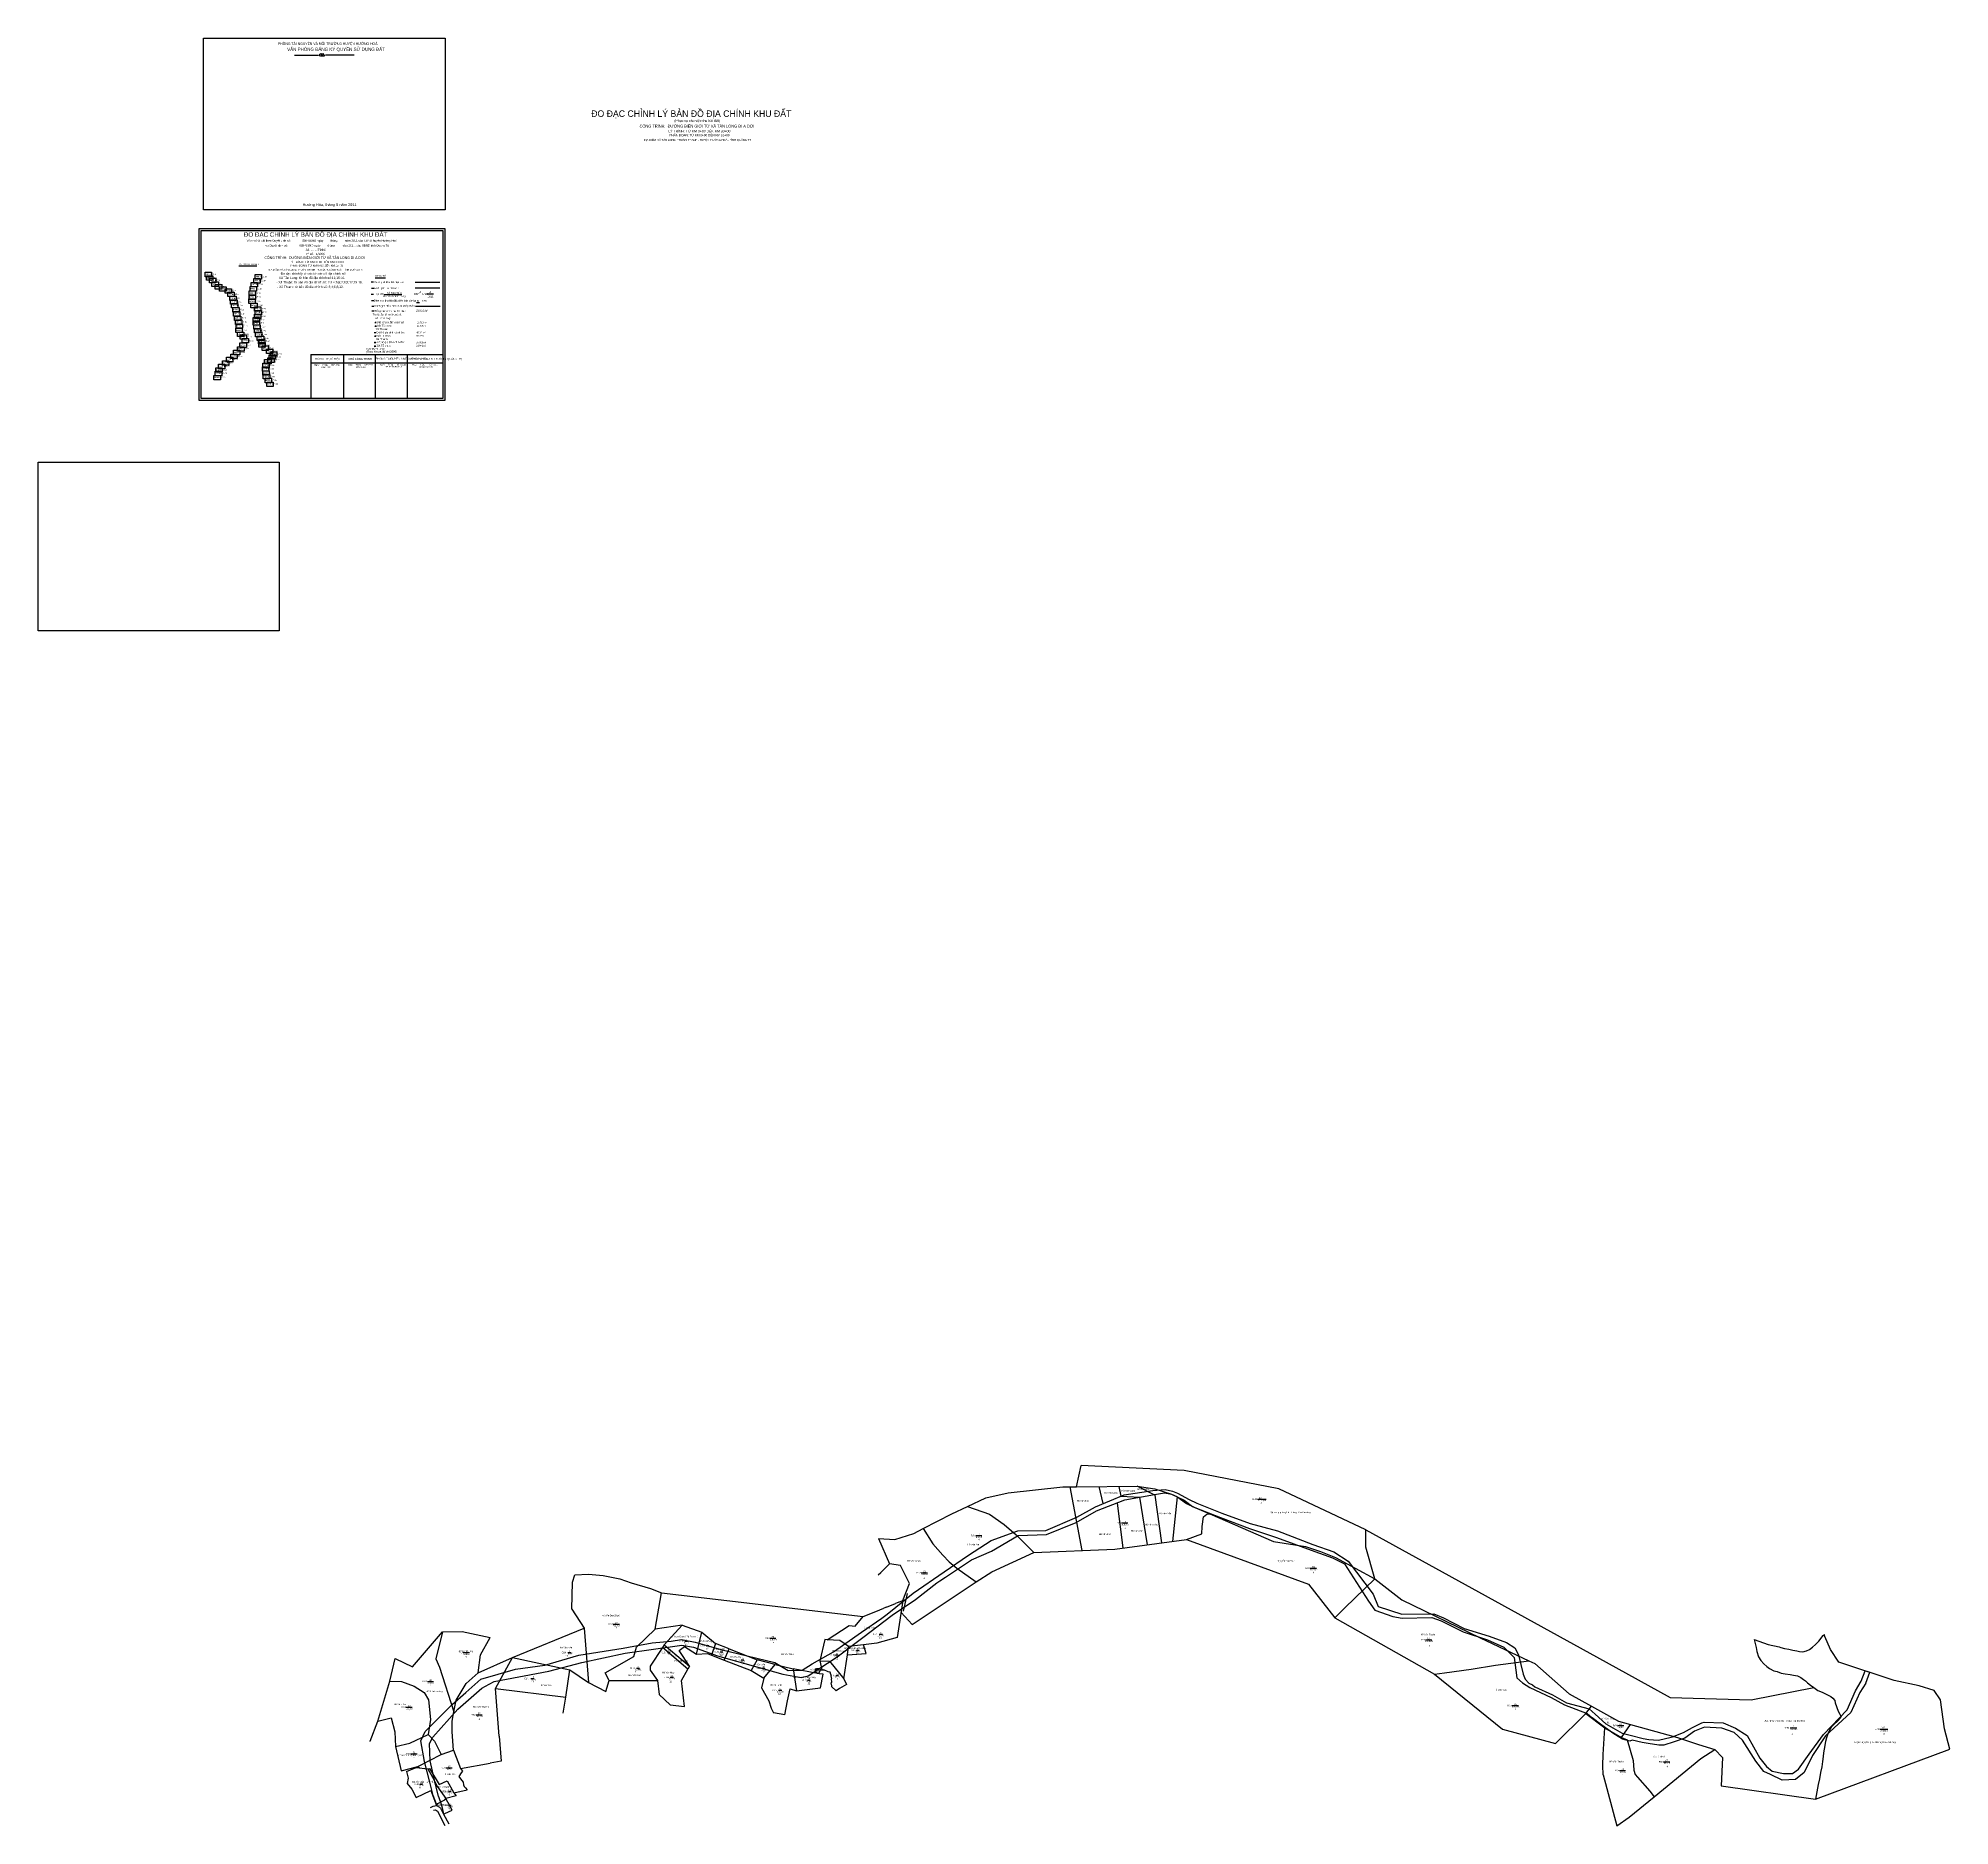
# Model space of a CAD drawing. Extents: x 553073 to 558995, y 1848938 to 1854477.
import ezdxf

# ---------------------------------------------------------------- set-up
doc = ezdxf.new("R2010")
doc.units = 0
for name, color, linetype in [('Level 1', 7, 'Continuous'), ('Level 10', 7, 'Continuous'), ('Level 14', 7, 'Continuous'), ('Level 15', 7, 'Continuous'), ('Level 16', 7, 'Continuous'), ('Level 17', 7, 'Continuous'), ('Level 2', 7, 'Continuous'), ('Level 20', 7, 'Continuous'), ('Level 23', 7, 'Continuous'), ('Level 36', 7, 'Continuous'), ('Level 4', 7, 'Continuous'), ('Level 5', 7, 'Continuous'), ('Level 57', 7, 'Continuous'), ('Level 9', 7, 'Continuous')]:
    doc.layers.add(name, color=color, linetype=linetype)

msp = doc.modelspace()

# ---------------------------------------------------------------- linework, layer by layer
at = {"layer": 'Level 10'}
for p, q in [((556289.9, 1849987.9), (556304.2, 1850054.4)), ((556623.4, 1850038.4), (556304.7, 1850054.3)), ((556916.4, 1849982), (556623.4, 1850038.4)), ((555951.8, 1849926.6), (556008.8, 1849954)), ((556008.8, 1849954), (556077.7, 1849969.2)), ((556077.7, 1849969.2), (556247.8, 1849987.4)), ((556247.8, 1849987.4), (556289.9, 1849987.9)), ((556289.9, 1849987.9), (556478.4, 1849989.9)), ((556477.5, 1849990), (556532.7, 1849982.2)), ((556532.7, 1849982.2), (556583.7, 1849965.2)), ((556583.7, 1849965.2), (556623, 1849946.9)), ((556623, 1849946.9), (556649.6, 1849927.4)), ((557186.4, 1849854.8), (556916.4, 1849982)), ((555814.9, 1849858.6), (555903.4, 1849904.2)), ((555903.4, 1849904.2), (555951.8, 1849926.6)), ((555951.8, 1849926.6), (556020.3, 1849903.4)), ((556020.3, 1849903.4), (556065.3, 1849871.5)), ((556649.6, 1849927.4), (556703.2, 1849904)), ((556679.5, 1849864.5), (556683, 1849895)), ((556683, 1849895), (556693, 1849903)), ((556693, 1849903), (556703.2, 1849904)), ((556703.2, 1849904), (556899.7, 1849818.7)), ((555676.2, 1849828.2), (555710.6, 1849749.6)), ((555676.2, 1849828.2), (555726.9, 1849825)), ((555726.9, 1849825), (555785.3, 1849843.4)), ((555785.3, 1849843.4), (555814.9, 1849858.6)), ((555814.9, 1849858.6), (555845.1, 1849811.2)), ((556065.3, 1849871.5), (556102.8, 1849839.6)), ((556102.8, 1849839.6), (556132.7, 1849809.6)), ((556408.2, 1849795), (556630.5, 1849824.5)), ((556630.5, 1849824.5), (556678.5, 1849842.5)), ((556630.5, 1849824.5), (557008.2, 1849686.7)), ((556678.5, 1849842.5), (556679.5, 1849864.5)), ((557186.4, 1849854.8), (557535.3, 1849662.3)), ((557186.4, 1849800.9), (557186.4, 1849854.8)), ((555845.1, 1849811.2), (555875.2, 1849776.4)), ((555875.2, 1849776.4), (555895.3, 1849755.5)), ((556027, 1849725), (556157.1, 1849784.3)), ((556132.7, 1849809.6), (556157.1, 1849784.3)), ((556157.1, 1849784.3), (556408.2, 1849795)), ((556899.7, 1849818.7), (556998.7, 1849802.8)), ((556998.7, 1849802.8), (557045.8, 1849787)), ((557045.8, 1849787), (557091.7, 1849768.7)), ((557091.7, 1849768.7), (557213.9, 1849703)), ((557213.9, 1849703), (557186.4, 1849800.9)), ((554728, 1849692), (554735.6, 1849715.5)), ((554735.6, 1849715.5), (554777.7, 1849717.6)), ((554777.7, 1849717.6), (554823.3, 1849713.2)), ((554823.3, 1849713.2), (554875.5, 1849702.3)), ((554875.5, 1849702.3), (554910.2, 1849690.7)), ((555675.8, 1849714.8), (555683.2, 1849722.6)), ((555693.1, 1849731.9), (555683.2, 1849722.6)), ((555710.6, 1849749.6), (555693.1, 1849731.9)), ((555744.4, 1849744.2), (555710.6, 1849749.6)), ((555772.3, 1849688.8), (555744.4, 1849744.2)), ((555895.3, 1849755.5), (555918.5, 1849735.4)), ((555918.5, 1849735.4), (555979.3, 1849693.4)), ((555979.3, 1849693.4), (556027, 1849725)), ((557120.6, 1849613), (557213.9, 1849703)), ((557213.9, 1849703), (557297.8, 1849637.6)), ((554726, 1849609), (554728, 1849692)), ((554910.2, 1849690.7), (554970.3, 1849672.6)), ((554970.3, 1849672.6), (555003.6, 1849659.6)), ((554984, 1849547), (555003.6, 1849659.6)), ((555003.6, 1849659.6), (555629.2, 1849586.4)), ((555751.8, 1849635.4), (555772.3, 1849688.8)), ((555780.5, 1849561.7), (555979.3, 1849693.4)), ((557008.2, 1849686.7), (557090, 1849582.3)), ((557535.3, 1849662.3), (557930.7, 1849444.2)), ((554726, 1849609), (554765, 1849550)), ((555604, 1849556.2), (555629.2, 1849586.4)), ((555629.2, 1849586.4), (555668.4, 1849602)), ((555668.4, 1849602), (555692.7, 1849611.8)), ((555701.4, 1849614.9), (555692.7, 1849611.8)), ((555701.4, 1849614.9), (555728.8, 1849626.3)), ((555738.9, 1849630.4), (555728.8, 1849626.3)), ((555751.8, 1849635.4), (555734.3, 1849521)), ((555738.9, 1849630.4), (555751.8, 1849635.4)), ((555746.2, 1849598.5), (555780.5, 1849561.7)), ((557090, 1849582.3), (557120.6, 1849613)), ((557297.8, 1849637.6), (557540.7, 1849519.8)), ((554233, 1849430), (554326, 1849539)), ((554326, 1849539), (554305, 1849455)), ((554326, 1849539), (554387, 1849540)), ((554387, 1849540), (554473.2, 1849520.9)), ((554542, 1849459), (554765, 1849550)), ((554765, 1849550), (554778, 1849382)), ((554927, 1849491), (554984, 1849547)), ((555067.8, 1849559.7), (554984, 1849547)), ((555012.8, 1849498.8), (555067.8, 1849559.7)), ((555067.8, 1849559.7), (555129.1, 1849537.4)), ((555112.4, 1849469.6), (555129.1, 1849537.4)), ((555129.1, 1849537.4), (555171, 1849502.9)), ((555517.6, 1849514.3), (555585.7, 1849558.1)), ((555585.7, 1849558.1), (555604, 1849556.2)), ((557090, 1849582.3), (557399.2, 1849407.1)), ((558589.5, 1849509.5), (558603, 1849527.5)), ((558603, 1849527.5), (558606.6, 1849530.7)), ((558608.4, 1849524), (558606.6, 1849530.7)), ((554435.7, 1849411.9), (554443.2, 1849467)), ((554443.2, 1849467), (554473.2, 1849520.9)), ((554918, 1849462), (554927, 1849491)), ((555007, 1849490), (554968.6, 1849432.3)), ((555012.8, 1849498.8), (555007, 1849490)), ((555086, 1849423.3), (555007, 1849490)), ((555012.8, 1849498.8), (555091.2, 1849432.6)), ((555059.1, 1849480.5), (555075, 1849493.4)), ((555091.2, 1849432.6), (555059.1, 1849480.5)), ((555075, 1849493.4), (555112.4, 1849469.6)), ((555112.4, 1849469.6), (555146.2, 1849471.5)), ((555146.2, 1849471.5), (555158.6, 1849466)), ((555171, 1849502.9), (555158.6, 1849466)), ((555158.6, 1849466), (555198.6, 1849450.5)), ((555214, 1849485.9), (555171, 1849502.9)), ((555198.6, 1849450.5), (555214, 1849485.9)), ((555214, 1849485.9), (555300.9, 1849451.6)), ((555510.3, 1849514.8), (555494.6, 1849448.4)), ((555517.6, 1849514.3), (555510.3, 1849514.8)), ((555556.9, 1849511.4), (555517.6, 1849514.3)), ((555583.2, 1849493.2), (555556.9, 1849511.4)), ((555568.8, 1849392.9), (555580.6, 1849467.2)), ((555580.6, 1849467.2), (555583.2, 1849493.2)), ((555580.6, 1849467.2), (555638.5, 1849471.9)), ((555630.1, 1849497.8), (555583.2, 1849493.2)), ((555671.2, 1849503.5), (555630.1, 1849497.8)), ((555638.5, 1849471.9), (555630.1, 1849497.8)), ((555734.3, 1849521), (555671.2, 1849503.5)), ((557540.7, 1849519.8), (557690.9, 1849448.6)), ((558389.3, 1849515.3), (558394.8, 1849489.8)), ((558389.3, 1849515.3), (558432.9, 1849498.9)), ((558394.8, 1849489.8), (558397.2, 1849477.7)), ((558397.2, 1849477.7), (558403, 1849461.5)), ((558432.9, 1849498.9), (558466.9, 1849491.6)), ((558466.9, 1849491.6), (558471.3, 1849490)), ((558471.3, 1849490), (558482.7, 1849487.2)), ((558482.7, 1849487.2), (558496.4, 1849484.4)), ((558496.4, 1849484.4), (558509.1, 1849481.4)), ((558509.1, 1849481.4), (558521, 1849479.3)), ((558521, 1849479.3), (558529.5, 1849477.2)), ((558529.5, 1849477.2), (558540.4, 1849477)), ((558540.4, 1849477), (558551.2, 1849479.5)), ((558551.2, 1849479.5), (558560.3, 1849484)), ((558560.3, 1849484), (558570.3, 1849491.1)), ((558570.3, 1849491.1), (558579.5, 1849499)), ((558579.5, 1849499), (558589.5, 1849509.5)), ((558625.1, 1849484.1), (558608.4, 1849524)), ((558651.1, 1849444.9), (558625.1, 1849484.1)), ((554162, 1849386), (554179, 1849456)), ((554179, 1849456), (554233, 1849430)), ((554305, 1849455), (554316, 1849429)), ((554316, 1849429), (554361.1, 1849290.4)), ((554399.3, 1849378), (554435.7, 1849411.9)), ((554435.7, 1849411.9), (554542, 1849459)), ((554490, 1849363), (554542, 1849459)), ((554542, 1849459), (554719.9, 1849420.7)), ((554707.6, 1849336.6), (554719.9, 1849420.7)), ((554719.9, 1849420.7), (554778, 1849382)), ((554830, 1849412), (554918, 1849462)), ((554842, 1849388), (554830, 1849412)), ((554968.6, 1849432.3), (554968.6, 1849419.4)), ((554968.6, 1849419.4), (554991.9, 1849388.2)), ((555066.4, 1849388.3), (555086, 1849423.3)), ((555091.2, 1849432.6), (555086, 1849423.3)), ((555198.6, 1849450.5), (555281.4, 1849418.4)), ((555300.9, 1849451.6), (555281.4, 1849418.4)), ((555281.4, 1849418.4), (555320.6, 1849394.5)), ((555356.6, 1849437), (555300.9, 1849451.6)), ((555320.6, 1849394.5), (555356.6, 1849437)), ((555356.6, 1849437), (555411.6, 1849424)), ((555411.6, 1849424), (555422, 1849356)), ((555487.5, 1849409.7), (555411.6, 1849424)), ((555479.9, 1849419.1), (555484.7, 1849424.7)), ((555482.8, 1849414), (555479.9, 1849419.1)), ((555487.5, 1849409.7), (555482.8, 1849414)), ((555484.7, 1849424.7), (555492.2, 1849424.7)), ((555492.5, 1849408.4), (555487.5, 1849409.7)), ((555492.2, 1849424.7), (555496.5, 1849421.2)), ((555492.5, 1849408.4), (555492.9, 1849411.9)), ((555504.8, 1849407.7), (555492.5, 1849408.4)), ((555492.9, 1849411.9), (555496.5, 1849421.2)), ((555494.6, 1849448.4), (555501.2, 1849420.7)), ((555494.6, 1849448.4), (555524.2, 1849447.3)), ((555496.5, 1849421.2), (555501.2, 1849420.7)), ((555496.6, 1849365.4), (555504.8, 1849407.7)), ((555501.2, 1849420.7), (555507.4, 1849420.6)), ((555520.1, 1849414.8), (555507.4, 1849420.6)), ((555526.3, 1849413.9), (555520.1, 1849414.8)), ((555524.2, 1849447.3), (555568.8, 1849392.9)), ((555528.9, 1849406.3), (555526.3, 1849413.9)), ((555528.9, 1849406.3), (555528.5, 1849401.5)), ((557399.2, 1849407.1), (557429.7, 1849411.9)), ((557399.2, 1849407.1), (557609.7, 1849236.8)), ((557429.7, 1849411.9), (557511.9, 1849422.8)), ((557511.9, 1849422.8), (557587.5, 1849435.5)), ((557587.5, 1849435.5), (557690.9, 1849448.6)), ((557690.9, 1849448.6), (557709.2, 1849440)), ((557709.2, 1849440), (557815.6, 1849346.9)), ((557930.7, 1849444.2), (558129.3, 1849334.6)), ((558403, 1849461.5), (558409.6, 1849450.1)), ((558409.6, 1849450.1), (558418.9, 1849439.6)), ((558418.9, 1849439.6), (558428.1, 1849431.3)), ((558428.1, 1849431.3), (558436.9, 1849425)), ((558436.9, 1849425), (558449.8, 1849418.1)), ((558449.8, 1849418.1), (558459.9, 1849415.2)), ((558459.9, 1849415.2), (558473.1, 1849410.8)), ((558473.1, 1849410.8), (558485, 1849408.3)), ((558485, 1849408.3), (558500.2, 1849406.4)), ((558500.2, 1849406.4), (558510.8, 1849404.5)), ((558822.6, 1849388.2), (558651.1, 1849444.9)), ((554125, 1849262), (554162, 1849386)), ((554162, 1849386), (554198.8, 1849384.3)), ((554198.8, 1849384.3), (554237.9, 1849370.7)), ((554237.9, 1849370.7), (554268.5, 1849350.8)), ((554268.5, 1849350.8), (554282.7, 1849328)), ((554368, 1849326.6), (554399.3, 1849378)), ((554490, 1849363), (554707.6, 1849336.6)), ((554501.2, 1849215.3), (554490, 1849363)), ((554778, 1849382), (554831.4, 1849354)), ((554831.4, 1849354), (554842, 1849388)), ((554842, 1849388), (554991.9, 1849388.2)), ((554991.9, 1849388.2), (554997.2, 1849343.9)), ((555075.5, 1849307.2), (555066.4, 1849388.3)), ((555320.6, 1849394.5), (555313.5, 1849365)), ((555313.5, 1849365), (555336.7, 1849324.4)), ((555394.8, 1849325), (555402.4, 1849361.5)), ((555402.4, 1849361.5), (555422, 1849356)), ((555422, 1849356), (555496.6, 1849365.4)), ((555528.3, 1849380.8), (555530.2, 1849380.9)), ((555528.3, 1849380.8), (555530.3, 1849371.1)), ((555528.5, 1849401.5), (555530.4, 1849392.6)), ((555530.2, 1849380.9), (555531.4, 1849382.8)), ((555530.3, 1849371.1), (555530.8, 1849369.1)), ((555531.4, 1849382.8), (555530.4, 1849392.6)), ((555545.4, 1849356.2), (555530.8, 1849369.1)), ((555555.3, 1849363.2), (555545.4, 1849356.2)), ((555577.3, 1849375.1), (555555.3, 1849363.2)), ((555568.8, 1849392.9), (555577.3, 1849375.1)), ((557815.6, 1849346.9), (557884.9, 1849308.7)), ((558379.6, 1849328.1), (558573.8, 1849366.1)), ((558510.8, 1849404.5), (558523.2, 1849402)), ((558523.2, 1849402), (558533.7, 1849397.5)), ((558533.7, 1849397.5), (558542.3, 1849391.4)), ((558542.3, 1849391.4), (558548.2, 1849386.8)), ((558548.2, 1849386.8), (558554.4, 1849380.7)), ((558554.4, 1849380.7), (558563.4, 1849373.5)), ((558563.4, 1849373.5), (558573.8, 1849366.1)), ((558573.8, 1849366.1), (558586.8, 1849356.8)), ((558586.8, 1849356.8), (558599.4, 1849351.3)), ((558599.4, 1849351.3), (558611.9, 1849345.4)), ((558900.4, 1849371.7), (558822.6, 1849388.2)), ((558946.3, 1849356.3), (558900.4, 1849371.7)), ((558966.4, 1849328.1), (558946.3, 1849356.3)), ((554282.7, 1849328), (554288.4, 1849266.8)), ((554355.5, 1849261.4), (554361.1, 1849290.4)), ((554361.1, 1849290.4), (554368, 1849326.6)), ((554699.8, 1849286.1), (554707.6, 1849336.6)), ((554997.2, 1849343.9), (555031.1, 1849312.6)), ((555031.1, 1849312.6), (555075.5, 1849307.2)), ((555336.7, 1849324.4), (555343.9, 1849302.3)), ((555343.9, 1849302.3), (555351.1, 1849287.6)), ((555385.7, 1849281.3), (555351.1, 1849287.6)), ((555385.7, 1849281.3), (555394.8, 1849325)), ((557867.5, 1849285.1), (557884.9, 1849308.7)), ((557884.9, 1849308.7), (557969.1, 1849262.2)), ((558129.3, 1849334.6), (558379.6, 1849328.1)), ((558611.9, 1849345.4), (558626.3, 1849338.1)), ((558626.3, 1849338.1), (558633.3, 1849333.3)), ((558633.3, 1849333.3), (558639, 1849325.9)), ((558639, 1849325.9), (558640.5, 1849318.8)), ((558640.5, 1849318.8), (558649.4, 1849292.8)), ((558649.4, 1849292.8), (558654.4, 1849283.4)), ((558979.2, 1849238.1), (558966.4, 1849328.1)), ((554102, 1849200), (554125, 1849262)), ((554125, 1849262), (554167, 1849272)), ((554167, 1849272), (554178, 1849229)), ((554178, 1849229), (554180, 1849183)), ((554288.4, 1849266.8), (554281.2, 1849220.4)), ((554355.5, 1849228.8), (554355.5, 1849261.4)), ((554359.2, 1849172.4), (554355.5, 1849228.8)), ((557609.7, 1849236.8), (557773.8, 1849192.1)), ((557773.8, 1849192.1), (557867.5, 1849285.1)), ((557867.5, 1849285.1), (557926.3, 1849241)), ((557921.2, 1849158), (557926.3, 1849241)), ((557926.3, 1849241), (557977.9, 1849211.6)), ((557969.1, 1849262.2), (558005.6, 1849251.9)), ((557977.9, 1849211.6), (558005.6, 1849251.9)), ((558005.6, 1849251.9), (558151.1, 1849211)), ((558618.7, 1849224), (558623.8, 1849235)), ((558623.8, 1849235), (558629.5, 1849244.9)), ((558629.5, 1849244.9), (558637.3, 1849252.6)), ((558637.3, 1849252.6), (558646.2, 1849260.6)), ((558646.2, 1849260.6), (558649.2, 1849263.7)), ((558649.2, 1849263.7), (558655.5, 1849271.1)), ((558654.4, 1849283.4), (558658.5, 1849275.2)), ((558655.5, 1849271.1), (558658.5, 1849275.2)), ((558995.1, 1849175.1), (558979.2, 1849238.1)), ((554102, 1849198.4), (554102, 1849200)), ((554180, 1849183), (554224, 1849194)), ((554180, 1849183), (554198, 1849108)), ((554224, 1849194), (554281.2, 1849220.4)), ((554281.2, 1849220.4), (554300.8, 1849200.3)), ((554300.8, 1849200.3), (554322, 1849158.8)), ((554322, 1849158.8), (554359.2, 1849172.4)), ((554359.2, 1849172.4), (554381, 1849115)), ((554501.2, 1849215.3), (554507, 1849138)), ((557977.9, 1849211.6), (557995.7, 1849204.3)), ((557995.7, 1849204.3), (558014.6, 1849139.8)), ((558151.1, 1849211), (558216.9, 1849189.5)), ((558216.9, 1849189.5), (558266.8, 1849174)), ((558224.1, 1849146.6), (558266.8, 1849174)), ((558266.8, 1849174), (558291.4, 1849149.6)), ((558578.8, 1849019.8), (558995.1, 1849175.1)), ((558605.1, 1849163.3), (558606.9, 1849175.3)), ((558606.9, 1849175.3), (558608.9, 1849186.8)), ((558608.9, 1849186.8), (558611.4, 1849199.7)), ((558611.4, 1849199.7), (558614.1, 1849211.2)), ((558614.1, 1849211.2), (558618.7, 1849224)), ((554198, 1849108), (554249, 1849121)), ((554214.3, 1849106.2), (554244, 1849118.3)), ((554244, 1849118.3), (554280.2, 1849114.3)), ((554249, 1849121), (554322, 1849158.8)), ((554249, 1849121), (554254.2, 1849117.2)), ((554280.2, 1849114.3), (554285.1, 1849115.2)), ((554280.2, 1849114.3), (554294.3, 1849088.5)), ((554285.1, 1849115.2), (554315.5, 1849065.4)), ((554381, 1849115), (554473.5, 1849131.9)), ((554381, 1849115), (554387.3, 1849106.8)), ((554507, 1849138), (554473.5, 1849131.9)), ((557920.2, 1849124.3), (557921.2, 1849158)), ((557921.4, 1849095.1), (557920.2, 1849124.3)), ((558014.6, 1849139.8), (558016.7, 1849110.2)), ((558016.7, 1849110.2), (558020.6, 1849096.9)), ((558079.1, 1849027.1), (558224.1, 1849146.6)), ((558291.4, 1849149.6), (558287.3, 1849061)), ((558595.9, 1849102.4), (558599.5, 1849120.7)), ((558599.5, 1849120.7), (558601.9, 1849137.2)), ((558601.9, 1849137.2), (558603.7, 1849152.4)), ((558603.7, 1849152.4), (558605.1, 1849163.3)), ((554214.3, 1849106.2), (554219.1, 1849085.1)), ((554219.1, 1849085.1), (554215.8, 1849068.6)), ((554215.8, 1849068.6), (554230.5, 1849051)), ((554230.5, 1849051), (554244.2, 1849025.2)), ((554294.3, 1849088.5), (554310.3, 1849058.8)), ((554310.3, 1849058.8), (554335.8, 1849022)), ((554315.5, 1849065.4), (554340.5, 1849077.1)), ((554340.5, 1849077.1), (554360.6, 1849039.7)), ((554383.1, 1849101.8), (554376.3, 1849090)), ((554376.3, 1849090), (554381.6, 1849083)), ((554381.6, 1849083), (554389.4, 1849072.8)), ((554387.3, 1849106.8), (554383.1, 1849101.8)), ((554389.4, 1849072.8), (554391, 1849064.2)), ((554391, 1849064.2), (554392.5, 1849059)), ((554392.5, 1849059), (554396.4, 1849055.6)), ((554396.4, 1849055.6), (554401.7, 1849048.5)), ((557921.4, 1849095.1), (557963.9, 1848937.6)), ((558020.6, 1849096.9), (558027.6, 1849088.2)), ((558027.6, 1849088.2), (558066.1, 1849044.6)), ((558287.3, 1849061), (558578.8, 1849019.8)), ((558580.6, 1849020.4), (558588.7, 1849065.6)), ((558588.7, 1849065.6), (558592.2, 1849083.2)), ((558592.2, 1849083.2), (558595.9, 1849102.4)), ((554244.2, 1849025.2), (554289.3, 1849046.9)), ((554288.2, 1848994.2), (554296.7, 1848998)), ((554288.8, 1848994.5), (554296.7, 1848998)), ((554289.3, 1849046.9), (554307.2, 1849000.2)), ((554296.7, 1848998), (554307.2, 1849000.2)), ((554296.7, 1848998), (554307.2, 1849000.2)), ((554307.2, 1849000.2), (554311.1, 1849006.3)), ((554307.2, 1849000.2), (554308.6, 1849002.3)), ((554308.6, 1849002.3), (554311.1, 1849006.3)), ((554308.9, 1848999.1), (554316.2, 1848995.7)), ((554311.1, 1849006.3), (554333.1, 1849017.8)), ((554311.1, 1849006.3), (554333.1, 1849017.8)), ((554316.2, 1848995.7), (554319.3, 1848992.5)), ((554319.3, 1848992.5), (554328.6, 1848973.9)), ((554333.1, 1849017.8), (554335.8, 1849022)), ((554333.1, 1849017.8), (554335.8, 1849022)), ((554367.5, 1849030.2), (554335.8, 1849022)), ((554355.9, 1848986), (554335.8, 1849022)), ((554360.6, 1849039.7), (554401.7, 1849048.5)), ((554360.6, 1849039.7), (554367.5, 1849030.2)), ((558002.3, 1848963.8), (558079.1, 1849027.1)), ((558066.1, 1849044.6), (558079.1, 1849027.1)), ((554297.9, 1848985.6), (554303.6, 1848986.7)), ((554328.6, 1848973.9), (554332.5, 1848975.6)), ((554332.5, 1848975.6), (554355.9, 1848986)), ((557963.9, 1848937.6), (558002.3, 1848963.8))]:
    msp.add_line(p, q, dxfattribs=at)
at = {"layer": 'Level 16'}
for p, q in [((554714.2, 1849474.5), (554724.2, 1849474.5)), ((554926.4, 1849425.8), (554936.4, 1849425.8)), ((554599.3, 1849394), (554609.3, 1849394)), ((554255.5, 1849066.7), (554264, 1849066.7)), ((554344.5, 1849043.8), (554352.9, 1849043.8)), ((554344.5, 1849001.2), (554352.9, 1849001.2))]:
    msp.add_line(p, q, dxfattribs=at)
for points in [[(556850.5, 1849950), (556877.7, 1849950)], [(555977.4, 1849836.8), (555996.5, 1849836.8)], [(556429.9, 1849876), (556449, 1849876)], [(555808.5, 1849721.9), (555827.7, 1849721.9)], [(557013.6, 1849736.1), (557032.8, 1849736.1)], [(554854.7, 1849562.8), (554873.8, 1849562.8)], [(555678.1, 1849531.8), (555688.3, 1849531.8)], [(554389.6, 1849474.2), (554408.8, 1849474.2)], [(555022.8, 1849474.9), (555030.9, 1849474.9)], [(555076.5, 1849510.1), (555084.7, 1849510.1)], [(555142.3, 1849496.1), (555150.4, 1849496.1)], [(555185.6, 1849476.7), (555193.7, 1849476.7)], [(555339.4, 1849518.9), (555358.5, 1849518.9)], [(555543.5, 1849467.1), (555551.5, 1849467.1)], [(555608.4, 1849482.1), (555616.2, 1849482.1)], [(557370.9, 1849514.3), (557390.1, 1849514.3)], [(555250.8, 1849451.4), (555258.9, 1849451.4)], [(555316.2, 1849426.2), (555324.3, 1849426.2)], [(554278.7, 1849385.2), (554297.9, 1849385.2)], [(555031, 1849397.6), (555040.8, 1849397.6)], [(555366.6, 1849357.4), (555376.8, 1849357.4)], [(555456.3, 1849389.3), (555464.3, 1849389.3)], [(555544.5, 1849403), (555552.6, 1849403)], [(554212.3, 1849305.6), (554231.5, 1849305.6)], [(557639.6, 1849310.7), (557658.8, 1849310.7)], [(554429.4, 1849281.4), (554448.6, 1849281.4)], [(557966, 1849248.1), (557985.1, 1849248.1)], [(558500.2, 1849241.3), (558521.7, 1849241.3)], [(558779.3, 1849237.4), (558802.7, 1849237.4)], [(554227.6, 1849160.8), (554246.8, 1849160.8)], [(554336.7, 1849117.5), (554355.9, 1849117.5)], [(558108.7, 1849135.8), (558127.9, 1849135.8)], [(557971.9, 1849109.4), (557991, 1849109.4)]]:
    msp.add_lwpolyline(points, dxfattribs=at)
at = {"layer": 'Level 2'}
for p, q in [((556532.7, 1849982.2), (556583.6, 1849965.2)), ((555765.3, 1849657.3), (555752.3, 1849602.4)), ((558733, 1849417.9), (558747.2, 1849413.2))]:
    msp.add_line(p, q, dxfattribs=at)
at = {"layer": 'Level 23'}
for p, q in [((554307.2, 1849000.2), (554308.9, 1848999.1)), ((554328.6, 1848973.9), (554345.2, 1848944))]:
    msp.add_line(p, q, dxfattribs=at)
msp.add_lwpolyline([(554303.6, 1848986.7), (554309.7, 1848983.3), (554332.6, 1848938.7)], dxfattribs=at)
at = {"layer": 'Level 36'}
for p, q in [((556290.7, 1849878.8), (556269.7, 1849987.6)), ((556372.6, 1849936), (556360.2, 1849988.6)), ((556427.6, 1849958.6), (556422.1, 1849989.3)), ((556427.6, 1849958.6), (556485, 1849955.4)), ((556532, 1849962), (556477.5, 1849989.9)), ((556532, 1849962), (556552.8, 1849814.2)), ((556601.2, 1849957.4), (556587.3, 1849818.8)), ((556416.2, 1849937.4), (556433.6, 1849798.4)), ((556307.7, 1849790.7), (556290.7, 1849878.8))]:
    msp.add_line(p, q, dxfattribs=at)
msp.add_lwpolyline([(556485, 1849955.4), (556508.5, 1849808.3)], dxfattribs=at)
at = {"layer": 'Level 4'}
msp.add_line((554245.2, 1853658.1), (554254.2, 1853658.1), dxfattribs=at)
for points in [[(553590, 1853737.4), (553590, 1853751.2), (553609.9, 1853751.2), (553609.9, 1853737.4)], [(553594, 1853726.4), (553594, 1853740.4), (553613.8, 1853740.4), (553613.8, 1853726.4)], [(553603.5, 1853718.8), (553603.5, 1853732.8), (553623.4, 1853732.8), (553623.4, 1853718.8)], [(553741.1, 1853717.7), (553741.1, 1853731.6), (553761, 1853731.6), (553761, 1853717.7)], [(553745.4, 1853730.4), (553745.4, 1853744.4), (553765.2, 1853744.4), (553765.2, 1853730.4)], [(553611.4, 1853707.7), (553611.4, 1853721.7), (553631.2, 1853721.7), (553631.2, 1853707.7)], [(553621.6, 1853699), (553621.6, 1853713), (553641.6, 1853713), (553641.6, 1853699)], [(553635.2, 1853692.3), (553635.2, 1853706.2), (553655, 1853706.2), (553655, 1853692.3)], [(553652.1, 1853686.4), (553652.1, 1853700.4), (553671.9, 1853700.4), (553671.9, 1853686.4)], [(553660.9, 1853676.1), (553660.9, 1853690), (553680.7, 1853690), (553680.7, 1853676.1)], [(553666.5, 1853663.4), (553666.5, 1853677.4), (553686.4, 1853677.4), (553686.4, 1853663.4)], [(553726.6, 1853666.9), (553726.6, 1853680.8), (553746.4, 1853680.8), (553746.4, 1853666.9)], [(553726.9, 1853680.2), (553726.9, 1853694.1), (553746.8, 1853694.1), (553746.8, 1853680.2)], [(553729.5, 1853693.1), (553729.5, 1853707), (553749.4, 1853707), (553749.4, 1853693.1)], [(553732.5, 1853705.7), (553732.5, 1853719.6), (553752.4, 1853719.6), (553752.4, 1853705.7)], [(553669.2, 1853652.2), (553669.2, 1853666), (553689, 1853666), (553689, 1853652.2)], [(553672.2, 1853640.7), (553672.2, 1853654.6), (553692, 1853654.6), (553692, 1853640.7)], [(553675.9, 1853628), (553675.9, 1853641.8), (553695.8, 1853641.8), (553695.8, 1853628)], [(553677.8, 1853615.6), (553677.8, 1853629.5), (553697.7, 1853629.5), (553697.7, 1853615.6)], [(553681.2, 1853601.9), (553681.2, 1853615.8), (553701.1, 1853615.8), (553701.1, 1853601.9)], [(553725.7, 1853654.9), (553725.7, 1853668.8), (553745.6, 1853668.8), (553745.6, 1853654.9)], [(553732.1, 1853641.6), (553732.1, 1853655.6), (553751.9, 1853655.6), (553751.9, 1853641.6)], [(553739.1, 1853597), (553739.1, 1853610.9), (553759, 1853610.9), (553759, 1853597)], [(553743.2, 1853630.6), (553743.2, 1853644.5), (553763.1, 1853644.5), (553763.1, 1853630.6)], [(553743.5, 1853607.9), (553743.5, 1853621.9), (553763.3, 1853621.9), (553763.3, 1853607.9)], [(553745.1, 1853619.5), (553745.1, 1853633.3), (553764.9, 1853633.3), (553764.9, 1853619.5)], [(553684, 1853589.7), (553684, 1853603.6), (553703.8, 1853603.6), (553703.8, 1853589.7)], [(553685, 1853564.2), (553685, 1853578.2), (553704.9, 1853578.2), (553704.9, 1853564.2)], [(553686.2, 1853577.9), (553686.2, 1853591.8), (553706, 1853591.8), (553706, 1853577.9)], [(553690.1, 1853552.2), (553690.1, 1853566.1), (553710, 1853566.1), (553710, 1853552.2)], [(553698.7, 1853543.8), (553698.7, 1853557.8), (553718.6, 1853557.8), (553718.6, 1853543.8)], [(553738.6, 1853587.1), (553738.6, 1853600.9), (553758.4, 1853600.9), (553758.4, 1853587.1)], [(553741.1, 1853574.7), (553741.1, 1853588.6), (553760.9, 1853588.6), (553760.9, 1853574.7)], [(553742.8, 1853563.3), (553742.8, 1853577.2), (553762.6, 1853577.2), (553762.6, 1853563.3)], [(553746.4, 1853551.3), (553746.4, 1853565.3), (553766.3, 1853565.3), (553766.3, 1853551.3)], [(553751.7, 1853539.6), (553751.7, 1853553.5), (553771.7, 1853553.5), (553771.7, 1853539.6)], [(553670, 1853483.7), (553670, 1853497.6), (553689.8, 1853497.6), (553689.8, 1853483.7)], [(553678.1, 1853495.6), (553678.1, 1853509.6), (553698, 1853509.6), (553698, 1853495.6)], [(553690.9, 1853506.8), (553690.9, 1853520.7), (553710.7, 1853520.7), (553710.7, 1853506.8)], [(553698, 1853518.5), (553698, 1853532.5), (553717.9, 1853532.5), (553717.9, 1853518.5)], [(553705.1, 1853532.3), (553705.1, 1853546.2), (553724.9, 1853546.2), (553724.9, 1853532.3)], [(553755.7, 1853529.5), (553755.7, 1853543.5), (553775.5, 1853543.5), (553775.5, 1853529.5)], [(553756.4, 1853519.5), (553756.4, 1853533.4), (553776.2, 1853533.4), (553776.2, 1853519.5)], [(553767, 1853509), (553767, 1853523), (553786.8, 1853523), (553786.8, 1853509)], [(553780.3, 1853499.6), (553780.3, 1853513.5), (553800.2, 1853513.5), (553800.2, 1853499.6)], [(553788.6, 1853481.8), (553788.6, 1853495.7), (553808.4, 1853495.7), (553808.4, 1853481.8)], [(553792.4, 1853491.3), (553792.4, 1853505.2), (553812.2, 1853505.2), (553812.2, 1853491.3)], [(553621.8, 1853430.4), (553621.8, 1853444.4), (553641.6, 1853444.4), (553641.6, 1853430.4)], [(553623, 1853441.4), (553623, 1853455.2), (553642.9, 1853455.2), (553642.9, 1853441.4)], [(553631.9, 1853452.4), (553631.9, 1853466.4), (553651.8, 1853466.4), (553651.8, 1853452.4)], [(553644.3, 1853463.1), (553644.3, 1853477), (553664.1, 1853477), (553664.1, 1853463.1)], [(553656.1, 1853474), (553656.1, 1853488), (553676, 1853488), (553676, 1853474)], [(553767.7, 1853444.6), (553767.7, 1853458.5), (553787.6, 1853458.5), (553787.6, 1853444.6)], [(553768.5, 1853455.7), (553768.5, 1853469.7), (553788.3, 1853469.7), (553788.3, 1853455.7)], [(553768.9, 1853432), (553768.9, 1853445.9), (553788.8, 1853445.9), (553788.8, 1853432)], [(553770.5, 1853421), (553770.5, 1853434.9), (553790.4, 1853434.9), (553790.4, 1853421)], [(553774.5, 1853467.4), (553774.5, 1853481.3), (553794.4, 1853481.3), (553794.4, 1853467.4)], [(553784.6, 1853472), (553784.6, 1853485.9), (553804.5, 1853485.9), (553804.5, 1853472)], [(553617.5, 1853417.8), (553617.5, 1853431.6), (553637.4, 1853431.6), (553637.4, 1853417.8)], [(553776.2, 1853409.2), (553776.2, 1853423.1), (553796.2, 1853423.1), (553796.2, 1853409.2)], [(553781, 1853397.3), (553781, 1853411.3), (553800.8, 1853411.3), (553800.8, 1853397.3)]]:
    msp.add_lwpolyline(points, close=True, dxfattribs=at)
at = {"layer": 'Level 5'}
for p, q in [((553866.8, 1854424.4), (553940.7, 1854424.4)), ((553949, 1854420.8), (553954.4, 1854428.8)), ((553960.3, 1854421), (553949, 1854420.8)), ((553954.4, 1854428.8), (553960.3, 1854421)), ((553963, 1854425), (554052.4, 1854425)), ((553695.1, 1853771.3), (553750.8, 1853771.3)), ((554117.3, 1853734.5), (554148.8, 1853734.5)), ((554112.1, 1853720.4), (554104.9, 1853720.4)), ((554112.1, 1853682.6), (554104.9, 1853682.6)), ((554112.6, 1853700.9), (554105.4, 1853700.9)), ((554145.2, 1853682.3), (554199.2, 1853682.3)), ((554240.5, 1853703.4), (554317.3, 1853703.4)), ((554240.8, 1853720.9), (554317.5, 1853720.9)), ((554278.3, 1853684), (554297.5, 1853684)), ((554112.5, 1853663.1), (554105.3, 1853663.1)), ((554113.4, 1853645.7), (554106.2, 1853645.7)), ((554113.8, 1853630.4), (554106.6, 1853630.4)), ((554241.8, 1853646.1), (554318.5, 1853646.1)), ((554114.2, 1853564.2), (554119.1, 1853564.2)), ((554114.6, 1853553.1), (554119.5, 1853553.1)), ((554115.7, 1853595.6), (554120.6, 1853595.6)), ((554116.1, 1853584.5), (554121, 1853584.5)), ((554116.5, 1853565.9), (554116.5, 1853562.4)), ((554116.9, 1853554.9), (554116.9, 1853551.3)), ((554117.9, 1853597.3), (554117.9, 1853593.8)), ((554118.3, 1853586.3), (554118.3, 1853582.7)), ((553917.9, 1853496.5), (553917.9, 1853360.2)), ((554326.1, 1853495.7), (553917.9, 1853495.7)), ((554019.2, 1853495.7), (554019.2, 1853360.2)), ((554113.7, 1853533.7), (554118.6, 1853533.7)), ((554114.1, 1853522.6), (554119, 1853522.6)), ((554116, 1853535.5), (554116, 1853531.9)), ((554116.4, 1853524.4), (554116.4, 1853520.9)), ((554117.5, 1853495.7), (554117.5, 1853360.2)), ((554215.8, 1853495.7), (554215.8, 1853360.2)), ((554326.1, 1853469.6), (553917.9, 1853469.6))]:
    msp.add_line(p, q, dxfattribs=at)
for points in [[(554334.1, 1853944.8), (553584.7, 1853944.8), (553584.7, 1854476.5), (554334.1, 1854476.5)], [(554332.4, 1853354.2), (553572.1, 1853354.2), (553572.1, 1853886.7), (554332.4, 1853886.7)], [(554326.4, 1853360.2), (553578.1, 1853360.2), (553578.1, 1853880.7), (554326.4, 1853880.7)]]:
    msp.add_lwpolyline(points, close=True, dxfattribs=at)
msp.add_circle((553948.2, 1854424.7), 4.17, dxfattribs=at)
at = {"layer": 'Level 57'}
for p, q in [((556351.4, 1849913.3), (556439.9, 1849947.4)), ((556439.9, 1849947.4), (556530.9, 1849963.7)), ((556530.9, 1849963.7), (556562.2, 1849969)), ((556562.2, 1849969), (556583.6, 1849965.2)), ((556583.6, 1849965.2), (556601, 1849957.6)), ((556601, 1849957.6), (556630.7, 1849936.5)), ((556288.3, 1849877.4), (556351.4, 1849913.3)), ((556630.7, 1849936.5), (556656, 1849924.2)), ((556656, 1849924.2), (556736, 1849893.2)), ((556736, 1849893.2), (556825.3, 1849859)), ((556026.7, 1849788.7), (556109.5, 1849837.4)), ((556109.5, 1849837.4), (556196.4, 1849840.4)), ((556196.4, 1849840.4), (556288.3, 1849877.4)), ((556825.3, 1849859), (556909.5, 1849830.6)), ((556909.5, 1849830.6), (557016.4, 1849791.6)), ((555884.3, 1849708.2), (555964.1, 1849761.6)), ((555964.1, 1849761.6), (556026.7, 1849788.7)), ((557016.4, 1849791.6), (557082.9, 1849768.1)), ((557082.9, 1849768.1), (557119.8, 1849749)), ((555866.1, 1849697), (555884.3, 1849708.2)), ((557119.8, 1849749), (557194.2, 1849633.9)), ((555790.5, 1849639), (555857, 1849690.2)), ((555857, 1849690.2), (555866.1, 1849697)), ((555628.3, 1849521.4), (555718.9, 1849590.4)), ((555718.9, 1849590.4), (555790.5, 1849639)), ((557194.2, 1849633.9), (557213.8, 1849606.1)), ((557213.8, 1849606.1), (557269.7, 1849585.9)), ((557269.7, 1849585.9), (557298.7, 1849581.3)), ((557298.7, 1849581.3), (557390.9, 1849583.1)), ((557390.9, 1849583.1), (557419.6, 1849572.3)), ((557419.6, 1849572.3), (557487.9, 1849538.6)), ((557487.9, 1849538.6), (557563.4, 1849513.7)), ((554757.2, 1849443.7), (554891.6, 1849472.3)), ((554891.6, 1849472.3), (555066.9, 1849497)), ((555066.9, 1849497), (555103.4, 1849491)), ((555103.4, 1849491), (555177.9, 1849464.7)), ((555548.7, 1849461.4), (555628.3, 1849521.4)), ((557563.4, 1849513.7), (557613.1, 1849491.1)), ((557613.1, 1849491.1), (557645.9, 1849459.2)), ((554485.6, 1849385.1), (554654.9, 1849417.2)), ((554654.9, 1849417.2), (554757.2, 1849443.7)), ((555177.9, 1849464.7), (555379.7, 1849407.5)), ((555379.7, 1849407.5), (555436.7, 1849397.5)), ((555458.7, 1849402.5), (555548.7, 1849461.4)), ((557645.9, 1849459.2), (557653.6, 1849395.9)), ((558720.1, 1849385.3), (558733, 1849417.9)), ((558734.6, 1849380), (558747.2, 1849413.2)), ((554373.5, 1849298.7), (554447, 1849363.6)), ((554447, 1849363.6), (554469.9, 1849376.3)), ((554469.9, 1849376.3), (554485.6, 1849385.1)), ((555436.7, 1849397.5), (555458.7, 1849402.5)), ((557653.6, 1849395.9), (557671, 1849381)), ((557671, 1849381), (557693.9, 1849366.3)), ((557693.9, 1849366.3), (557760.4, 1849335.4)), ((558677.7, 1849296.8), (558703.5, 1849355.7)), ((558716.5, 1849350.2), (558688.9, 1849288.9)), ((558703.5, 1849355.7), (558720.1, 1849385.3)), ((558734.6, 1849380), (558716.5, 1849350.2)), ((554295.4, 1849212.7), (554373.5, 1849298.7)), ((557760.4, 1849335.4), (557801.8, 1849311.9)), ((557801.8, 1849311.9), (557871.8, 1849285.6)), ((558604, 1849220.9), (558677.7, 1849296.8)), ((558688.9, 1849288.9), (558609.6, 1849216.3)), ((557871.8, 1849285.6), (557887, 1849272.4)), ((558234, 1849258.7), (558293.5, 1849256.2)), ((558289.4, 1849240.2), (558235.6, 1849243.4)), ((558326.8, 1849226.3), (558289.4, 1849240.2)), ((558293.5, 1849256.2), (558331.6, 1849239.9)), ((558331.6, 1849239.9), (558367.3, 1849217.7)), ((554285.4, 1849192.5), (554295.4, 1849212.7)), ((554287.1, 1849138.5), (554285.4, 1849192.5)), ((558353.4, 1849202.5), (558326.8, 1849226.3)), ((558394.7, 1849138.2), (558353.4, 1849202.5)), ((558367.3, 1849217.7), (558406.7, 1849147.6)), ((558559.2, 1849159.8), (558604, 1849220.9)), ((558609.6, 1849216.3), (558569.5, 1849155.1)), ((554301.4, 1849074.6), (554287.1, 1849138.5)), ((558418.7, 1849106), (558394.7, 1849138.2)), ((558406.7, 1849147.6), (558427.1, 1849121.4)), ((558427.1, 1849121.4), (558445, 1849107.3)), ((558507.9, 1849099.4), (558526.2, 1849113.3)), ((558526.2, 1849113.3), (558559.2, 1849159.8)), ((558569.5, 1849155.1), (558543.9, 1849102.7)), ((554312.9, 1849028.6), (554301.4, 1849074.6)), ((558439.8, 1849096.7), (558418.7, 1849106)), ((558475.7, 1849078.6), (558439.8, 1849096.7)), ((558445, 1849107.3), (558479.6, 1849099.2)), ((558517, 1849080.8), (558475.7, 1849078.6)), ((558479.6, 1849099.2), (558507.9, 1849099.4)), ((558543.9, 1849102.7), (558517, 1849080.8)), ((554307.5, 1849004.4), (554296.3, 1849031.6)), ((554307.2, 1849000.2), (554307.9, 1849001.9)), ((554307.9, 1849001.9), (554307.5, 1849004.4)), ((554312.9, 1849028.6), (554322, 1849004.1)), ((554322, 1849004.1), (554324.2, 1848993.6)), ((554324.2, 1848993.6), (554328.6, 1848973.9))]:
    msp.add_line(p, q, dxfattribs=at)
for points in [[(554551.3, 1849422.7), (554642.5, 1849435.5), (554747.9, 1849466.3), (554885.8, 1849488.4), (554902.1, 1849491.1), (554975.6, 1849504.1), (555034.3, 1849509.8), (555066.1, 1849514.8), (555108.5, 1849506.8), (555187.5, 1849484.1), (555355.1, 1849443.8), (555396.6, 1849418.7), (555440.3, 1849419.4), (555471.1, 1849439.4), (555537.3, 1849477), (555624.1, 1849537.9), (555686.5, 1849581.2), (555702.7, 1849593.1), (555783.8, 1849658.3), (555880, 1849724.9), (555954.7, 1849776.3), (556025.7, 1849822), (556107.8, 1849851.1), (556194.6, 1849852.5), (556290.3, 1849893.7), (556348.5, 1849926.2), (556437.5, 1849962.6), (556526.7, 1849976.3), (556564.3, 1849979.2), (556586.7, 1849974.1), (556602.3, 1849968.3), (556638.4, 1849948.9), (556662.2, 1849936.9), (556740.3, 1849906.1), (556827.6, 1849873.8), (556912.9, 1849851.7), (557021.5, 1849809), (557086.8, 1849786.5), (557130.9, 1849757.6), (557209.2, 1849655.6), (557224.6, 1849616.9), (557297.4, 1849593.7), (557397, 1849594.4), (557426.9, 1849582.4), (557490.2, 1849548.9), (557567.9, 1849524.9), (557621.5, 1849505.1), (557647.7, 1849488.5), (557658.9, 1849467.2), (557673.3, 1849407.1), (557679.9, 1849392), (557690.9, 1849379.5), (557702.2, 1849374.1), (557710, 1849368.5), (557764.7, 1849343.6), (557807.9, 1849318.8), (557877.7, 1849300.5), (557896.9, 1849283.7), (557929.2, 1849253.6), (557980.2, 1849224.2)], [(554296.3, 1849031.6), (554286.3, 1849072.7), (554270.2, 1849136.5), (554258.5, 1849201), (554272.3, 1849229.9), (554355.5, 1849313.8), (554397.9, 1849351.1), (554443.9, 1849391.9), (554551.3, 1849422.7)], [(558235.6, 1849243.4), (558204.7, 1849230.8), (558174.1, 1849209.3), (558141.5, 1849197.7), (558108.8, 1849187.5), (558094.2, 1849186.9), (558060.4, 1849192.3), (558042.5, 1849196.1), (558011.3, 1849203), (558004.2, 1849199.9), (557981.4, 1849206.3), (557954.6, 1849222.6), (557917.1, 1849249.2), (557887, 1849272.4)], [(557980.2, 1849224.2), (558004.6, 1849218.9), (558045.7, 1849208.2), (558063.2, 1849204.7), (558092.2, 1849203.1), (558106.3, 1849206.1), (558136.5, 1849213.5), (558170.1, 1849226.3), (558198.2, 1849242.2), (558226.9, 1849256.5), (558234, 1849258.7)]]:
    msp.add_lwpolyline(points, dxfattribs=at)
at = {"layer": 'Level 9'}
msp.add_lwpolyline([(553073.2, 1852639.8), (553073.2, 1853163), (553819.7, 1853163), (553819.7, 1852639.8)], close=True, dxfattribs=at)

# ---------------------------------------------------------------- texts
at = {"layer": 'Level 1'}
for s, height, p in [('m', 5, (554272.3, 1853629.6)), ('2', 3, (554277.6, 1853632.5)), ('m', 5, (554267.3, 1853562.1)), ('m', 5, (554267.3, 1853551.5)), ('m', 5, (554268.7, 1853593.5)), ('m', 5, (554268.7, 1853582.9)), ('2', 3, (554272.5, 1853565)), ('2', 3, (554272.5, 1853554.4)), ('2', 3, (554274, 1853596.4)), ('2', 3, (554274, 1853585.8)), ('m', 5, (554266.8, 1853531.6)), ('m', 5, (554266.8, 1853521.1)), ('2', 3, (554272, 1853534.5)), ('2', 3, (554272, 1853524))]:
    msp.add_text(s, height=height, dxfattribs=at).set_placement(p)
at = {"layer": 'Level 14'}
for s, p in [('10', (556854.7, 1849951.6)), ('22', (556435.9, 1849877.4)), ('17', (555983.4, 1849838.2)), ('21', (555814.8, 1849723.3)), ('91', (557019.9, 1849737.5)), ('27', (554860.7, 1849564.2)), ('39', (555345.4, 1849520.3)), ('7', (555681.6, 1849532.9)), ('36', (554395.6, 1849475.6)), ('1', (554717.8, 1849475.6)), ('14', (555023.8, 1849476.5)), ('8', (555079, 1849512.5)), ('9', (555143.2, 1849497)), ('13', (555186.2, 1849479.4)), ('12', (555544, 1849468)), ('11', (555609.1, 1849483)), ('335', (557375.1, 1849515.7)), ('2', (554929.7, 1849426.9)), ('15', (555251.4, 1849454)), ('21', (555485.2, 1849419.2)), ('24', (555545, 1849403.9)), ('42', (554284.7, 1849386.6)), ('3', (554605.4, 1849396.8)), ('30', (555032.3, 1849398.5)), ('31', (555368.5, 1849359.1)), ('29', (555456.8, 1849391.5)), ('50', (554218.3, 1849307)), ('57', (554435.4, 1849282.8)), ('66', (557645.6, 1849312.1)), ('61', (557932.8, 1849255.1)), ('61', (557972.2, 1849249.5)), ('32', (558506.6, 1849243.2)), ('102', (558783, 1849239.5)), ('71', (554233.9, 1849162.2)), ('87', (554342.7, 1849118.9)), ('74', (557977.8, 1849110.8)), ('67', (558114.7, 1849137.2)), ('91', (554256.5, 1849068.3)), ('119', (554343.3, 1849045.4)), ('2', (554347, 1849002.8))]:
    msp.add_text(s, height=5, dxfattribs=at).set_placement(p)
at = {"layer": 'Level 15'}
for s, p in [('1427856', (556850.5, 1849943.5)), ('43859', (555978.2, 1849829.7)), ('203367', (556428.9, 1849868.9)), ('40963', (555809.5, 1849714.8)), ('213103', (557012.7, 1849729)), ('62109', (554855.5, 1849555.7)), ('16378', (555673.6, 1849525)), ('22342', (554390.4, 1849467.1)), ('16993', (554710.3, 1849468.5)), ('1802', (555020, 1849468.5)), ('6717', (555073.4, 1849502.8)), ('2479', (555139.1, 1849490.2)), ('1725', (555182.5, 1849469.2)), ('308254', (555338.3, 1849511.8)), ('6369', (555540.3, 1849461.2)), ('1371', (555605.4, 1849476.2)), ('156924', (557369.9, 1849507.2)), ('15441', (554922.6, 1849419.3)), ('3493', (555247.8, 1849444.1)), ('2332', (555313, 1849419.3)), ('176', (555482.4, 1849415.1)), ('27152', (554279.5, 1849378.1)), ('18850', (554596.7, 1849387.9)), ('12761', (555027.1, 1849391.1)), ('10776', (555362.6, 1849350.5)), ('4564', (555453, 1849382.3)), ('3129', (555541.3, 1849397.1)), ('22195', (554213.2, 1849298.5)), ('195326', (557638.6, 1849303.5)), ('38438', (554430.3, 1849274.3)), ('5014', (557968.6, 1849241)), ('743721', (558499.7, 1849234.7)), ('379413', (558779.9, 1849229.7)), ('9404', (554230.2, 1849153.7)), ('9179', (554339.4, 1849110.4)), ('31612', (558109.5, 1849128.7)), ('7199', (554252.5, 1849060.7)), ('25535', (557972.8, 1849102.3)), ('2037', (554341.5, 1849037.8)), ('1154', (554341.4, 1848995.2))]:
    msp.add_text(s, height=5, dxfattribs=at).set_placement(p)
at = {"layer": 'Level 16'}
for s, p in [('RPN', (556834.8, 1849947.5)), ('RSX', (555962.8, 1849834.3)), ('RSX', (556415.3, 1849873.5)), ('RSX', (555793.9, 1849719.4)), ('RSX', (556999, 1849733.6)), ('RSX', (554840.1, 1849560.3)), ('CLN', (555658.7, 1849529.8)), ('RSX', (554375, 1849471.7)), ('CLN', (554694.9, 1849472)), ('CLN', (555003.9, 1849472.3)), ('CLN', (555058.5, 1849507.6)), ('CLN', (555124.4, 1849493.6)), ('CLN', (555167.9, 1849474.2)), ('RSX', (555324.8, 1849516.4)), ('CLN', (555526.3, 1849464.6)), ('CLN', (555592.8, 1849479.6)), ('RSX', (557356.3, 1849511.8)), ('CLN', (554906.3, 1849423.3)), ('CLN', (555233.3, 1849448.9)), ('CLN', (555298.9, 1849423.7)), ('19', (555316.7, 1849428)), ('CLN', (555480, 1849416.6)), ('RSX', (554264.1, 1849382.7)), ('CLN', (554578.7, 1849391.5)), ('CLN', (555012.8, 1849395.1)), ('CLN', (555348, 1849354.8)), ('CLN', (555439.1, 1849386.8)), ('CLN', (555527.5, 1849400.5)), ('RSX', (554197.7, 1849303.1)), ('RSX', (557625, 1849308.2)), ('RSX', (554414.9, 1849278.9)), ('RSX', (557951.4, 1849245.6)), ('RPN', (558482.8, 1849238.8)), ('RPN ', (558762.6, 1849234.8)), ('RSX', (554213, 1849158.3)), ('RSX', (554322.2, 1849115)), ('RSX', (557957.3, 1849106.9)), ('RSX', (558094.1, 1849133.3)), ('CLN', (554237.5, 1849064.2)), ('RSM', (554325.7, 1849041.3)), ('CLN', (554326.5, 1848998.7))]:
    msp.add_text(s, height=5, dxfattribs=at).set_placement(p)
at = {"layer": 'Level 17'}
for s, p in [('4', (556860.1, 1849935.3)), ('4', (555985.5, 1849822.2)), ('4', (556439.3, 1849856.5)), ('4', (555816, 1849702.7)), ('4', (557022.5, 1849719.6)), ('4', (554863, 1849549)), ('11', (554707, 1849461.4)), ('12', (555041.6, 1849462.2)), ('12', (555076.6, 1849496.5)), ('12', (555142.3, 1849483)), ('12', (555185.7, 1849463.8)), ('4', (555349.1, 1849502.9)), ('12', (555606.4, 1849469.6)), ('12', (555678.7, 1849516.1)), ('4', (557380.9, 1849493.1)), ('4', (554396, 1849459)), ('11', (554917.7, 1849412.6)), ('12', (555251.4, 1849437.6)), ('12', (555315.5, 1849412.9)), ('12', (555485.6, 1849408.9)), ('12', (555543.6, 1849453.4)), ('4', (554287.4, 1849370.6)), ('11', (554601.7, 1849381.8)), ('12', (555028.6, 1849382.3)), ('12', (555365.8, 1849344.1)), ('12', (555456.5, 1849376.1)), ('12', (555543.6, 1849389.9)), ('4', (554220.3, 1849289.7)), ('4', (557647.7, 1849297.6)), ('4', (554437.7, 1849265.7)), ('4', (557973.9, 1849233.8)), ('4', (558505.6, 1849219.9)), ('4', (558788.9, 1849219.9)), ('4', (554235.8, 1849145.3)), ('4', (554344.9, 1849112.9)), ('4', (558117.9, 1849118.8)), ('11', (554252.4, 1849053.4)), ('4', (557980.9, 1849093.5)), ('20', (554343.7, 1848988.2)), ('11', (554344.1, 1849030.6))]:
    msp.add_text(s, height=5, dxfattribs=at).set_placement(p)
at = {"layer": 'Level 20'}
for s, p in [('BQL rừng phòng hộ Hướng Hóa-Đakrông', (556887.4, 1849906.4)), ('Hồ Văn Xoan', (555765.1, 1849755.9)), ('Hồ Văn Pưn', (555952.5, 1849807.1)), ('Nguyễn Văn Đức', (556912.3, 1849755.8)), ('Hồ Văn Đen (Dưn)', (554818.8, 1849586.7)), ('Hồ Xuân Đâm ( Pả Ruông )', (555031.5, 1849521.5)), ('Hồ Văn Mày', (555627.5, 1849548.8)), ('Hồ Văn Tuyến', (557356.4, 1849527.5)), ('Hồ Văn Vương', (554373.9, 1849476.8)), ('Hồ Văn Hán', (554689.5, 1849487.5)), ('Hồ Pơ Nầng', (555121.7, 1849507)), ('Hồ Văn Phở', (555161.8, 1849482.6)), ('Hồ Văn Nấu', (555374.9, 1849466.8)), ('Hồ Văn Nấu', (555534, 1849477)), ('Hồ Văn Láo (Pả Săn)', (555571.2, 1849485.5)), ('Hồ Pơ Nầng', (554902.1, 1849401.8)), ('Hồ Văn May', (555006.2, 1849410.2)), ('Hồ Văn Khéo', (555044.8, 1849446.2)), ('Hồ Văn Ký', (555218, 1849458.2)), ('Hồ Văn Xăn', (555287.8, 1849434.6)), ('Hồ Văn Minh', (555463.1, 1849419.3)), ('Hồ Xuân Hương', (554274.8, 1849351.9)), ('Hồ Văn Thư', (554627.9, 1849371.1)), ('Hồ Văn Viết', (555339.8, 1849371.4)), ('Hồ Văn Vít (Ông Cấp)', (555413.4, 1849395.1)), ('Hồ Văn May', (557584.3, 1849356.6)), ('Hồ Văn Thư', (554175, 1849311.5)), ('Hồ Xuân Hương', (554419.7, 1849303.6)), ('Hồ Văn Lòng', (557914.7, 1849267.2)), ('BQL rừng phòng hộ Hướng Hóa-Đakrông', (558419.7, 1849260.5)), ('BQL rừng phòng hộ Hướng Hóa-Đakrông', (558700.2, 1849194.6)), ('Hồ Văn Nhừn ( Pả Tuyến )', (554184.8, 1849154.4)), ('Hồ Văn Tuyến', (557940.8, 1849134)), ('Hồ Chí Thanh', (558072.6, 1849149.3)), ('Nguyễn Văn Tuy ( Phú )', (554230.6, 1849071.7)), ('Hồ Ta Hưm', (554310.2, 1849056.1)), ('Hồ Văn Thư', (554328.3, 1849095.4)), ('Hồ Pơ Nầng', (554312.3, 1848999.1))]:
    msp.add_text(s, height=5, dxfattribs=at).set_placement(p)
at = {"layer": 'Level 36'}
for s, p in [('Hồ Văn Khó', (556290.9, 1849942)), ('Hồ Văn Dâng', (556376.7, 1849967)), ('Hồ Văn Căng', (556429.5, 1849973.1)), ('Hồ Văn Nẫu', (556478.7, 1849978.2)), ('Hồ Văn Nẫu', (556545.2, 1849903.2)), ('Hồ Văn Khó', (556359.2, 1849838.8)), ('Hồ Văn Vân', (556458.2, 1849849.2)), ('Hồ Văn Căng', (556501.7, 1849868.1))]:
    msp.add_text(s, height=5, dxfattribs=at).set_placement(p)
at = {"layer": 'Level 4'}
for s, p in [('MẢNH SỐ 1', (553592.5, 1853743)), ('MẢNH SỐ 2', (553595.7, 1853731.6)), ('MẢNH SỐ 3', (553606, 1853724.3)), ('MẢNH SỐ 29', (553747.6, 1853735.9)), ('MẢNH SỐ 4', (553614, 1853711.4)), ('MẢNH SỐ 5', (553624.1, 1853704)), ('MẢNH SỐ 6', (553637.3, 1853698.1)), ('MẢNH SỐ 7', (553654.3, 1853692.3)), ('MẢNH SỐ 8', (553663.3, 1853681.3)), ('MẢNH SỐ 9', (553668.5, 1853668.8)), ('MẢNH SỐ 34', (553728.2, 1853672.5)), ('MẢNH SỐ 33', (553728.9, 1853685.3)), ('MẢNH SỐ 32', (553731, 1853698.6)), ('MẢNH SỐ 31', (553735, 1853711.5)), ('MẢNH SỐ 30', (553743.3, 1853723.4)), ('MẢNH SỐ 10', (553670.6, 1853657.6)), ('MẢNH SỐ 11', (553674.1, 1853646.3)), ('MẢNH SỐ 12', (553677.6, 1853633.6)), ('MẢNH SỐ 13', (553679.2, 1853621.1)), ('MẢNH SỐ 14', (553682.7, 1853607.4)), ('MẢNH SỐ 35', (553727.9, 1853659.7)), ('MẢNH SỐ 36', (553734.1, 1853647.2)), ('MẢNH SỐ 37', (553744.7, 1853636.2)), ('MẢNH SỐ 39', (553745.7, 1853613.1)), ('MẢNH SỐ 38', (553746.9, 1853624.8)), ('MẢNH SỐ 15', (553685.4, 1853595)), ('MẢNH SỐ 17', (553686.7, 1853569.6)), ('MẢNH SỐ 16', (553687.7, 1853583.4)), ('MẢNH SỐ 18', (553691.6, 1853557.5)), ('MẢNH SỐ 19', (553700.2, 1853549.4)), ('MẢNH SỐ 41', (553740.5, 1853592)), ('MẢNH SỐ 40', (553740.9, 1853602.2)), ('MẢNH SỐ 42', (553743.3, 1853580.2)), ('MẢNH SỐ 43', (553745.1, 1853568.6)), ('MẢNH SỐ 44', (553748.3, 1853556.3)), ('MẢNH SỐ 24', (553672.7, 1853489.4)), ('MẢNH SỐ 23', (553680.6, 1853501.3)), ('MẢNH SỐ 22', (553693, 1853512.6)), ('MẢNH SỐ 21', (553700.2, 1853523.4)), ('MẢNH SỐ 20', (553706.9, 1853537.6)), ('MẢNH SỐ 45', (553753.2, 1853545)), ('MẢNH SỐ 46', (553757.1, 1853535.1)), ('MẢNH SỐ 47', (553757.8, 1853524.3)), ('MẢNH SỐ 48', (553768.1, 1853514.6)), ('MẢNH SỐ 49', (553782.3, 1853504.7)), ('MẢNH SỐ 50', (553795.2, 1853496.5)), ('MẢNH SỐ 29', (553624.1, 1853436)), ('MẢNH SỐ 28', (553625, 1853446.6)), ('MẢNH SỐ 27', (553633.5, 1853457.8)), ('MẢNH SỐ 26', (553646.7, 1853468.7)), ('MẢNH SỐ 25', (553658.2, 1853479.6)), ('MẢNH SỐ 55', (553770, 1853450)), ('MẢNH SỐ 56', (553770.3, 1853437.3)), ('MẢNH SỐ 54', (553770.9, 1853461.3)), ('MẢNH SỐ 53', (553776.4, 1853471.9)), ('MẢNH SỐ 52', (553787.1, 1853477.3)), ('MẢNH SỐ 51', (553790.9, 1853486.7)), ('MẢNH SỐ 30', (553619.7, 1853423.4)), ('MẢNH SỐ 57', (553772.2, 1853425.4)), ('MẢNH SỐ 58', (553777.5, 1853414.1)), ('MẢNH SỐ 59', (553782.4, 1853402.8))]:
    msp.add_text(s, height=4, dxfattribs=at).set_placement(p)
for s, p in [('- Xã Tân Long: tờ bản đồ địa chính số:11;15;16.', (553812.6, 1853730.7)), ('Đo đạc chỉnh lý từ các tờ bản đồ địa chính số:', (553824.6, 1853743.7)), ('- Xã Thuận: tờ bản đồ địa chính số: 2;3;4;5;6;7;8;9;12;15;18.', (553811.1, 1853716.7)), ('- Xã Thanh: tờ bản đồ địa chính số: 3;4;6;8;12.', (553813.5, 1853702.7))]:
    msp.add_text(s, height=7.2, rotation=0, dxfattribs=at).set_placement(p)
at = {"layer": 'Level 5'}
for s, height, p in [('PHÒNG TÀI NGUYÊN VÀ MÔI TRƯỜNG HUYỆN HƯỚNG HOÁ', 7.68, (553815.7, 1854455.8)), ('VĂN PHÒNG ĐĂNG KÝ QUYỀN SỬ DỤNG ĐẤT', 10, (553844.5, 1854437.3)), ('ĐO ĐẠC CHỈNH LÝ BẢN ĐỒ ĐỊA CHÍNH KHU ĐẤT', 20.16, (554786.3, 1854232.8)), ('CÔNG TRÌNH:  ĐƯỜNG BIÊN GIỚI TỪ XÃ TÂN LONG ĐI A DƠI', 8.784, (554936.2, 1854199.7)), ('(Phục vụ cho việc thu hồi đất)', 7.744, (555043.9, 1854216.9)), ('ĐỊA ĐIỂM :XÃ TÂN LONG; THUẬN; THANH - HUYỆN HƯỚNG HOÁ - TỈNH QUẢNG TRỊ', 6.1, (554949.1, 1854158.2)), ('LÝ TRÌNH: TỪ KM 0+00 DẾN KM 30+00', 7.66, (555025.6, 1854184.9)), ('PHÂN ĐOẠN: TỪ KM 0+00 DẾN KM 15+00', 6.9, (555028.8, 1854172.6)), ('Hướng Hóa, tháng 5 năm 2011', 8.74, (553892.1, 1853956.5)), ('ĐO ĐẠC CHỈNH LÝ BẢN ĐỒ ĐỊA CHÍNH KHU ĐẤT', 14, (553710.2, 1853861.3)), (' V/v thu hồi đất theo Quyết định số:              /QĐ-UBND ngày         tháng         năm 2011 của UBND huyện Hướng Hoá', 6.46, (553716.3, 1853846.4)), ('CÔNG TRÌNH:  ĐƯỜNG BIÊN GIỚI TỪ XÃ TÂN LONG ĐI A DƠI', 7.684, (553774.2, 1853792.7)), ('và Quyết định số:              /QĐ-UBND ngày         tháng         năm 201... của UBND tỉnh Quảng Trị', 6.46, (553777.3, 1853831.1)), ('LÝ TRÌNH: TỪ KM 0+00 DẾN KM 30+00', 6.701, (553851.9, 1853779.8)), ('TỶ LỆ ; 1/1000', 6.64, (553900.3, 1853804.9)), ('ĐỊA ĐIỂM :XÃ TÂN LONG; THUẬN; THANH - HUYỆN HƯỚNG HOÁ - TỈNH QUẢNG TRỊ', 5.336, (553786, 1853756.4)), ('PHÂN ĐOẠN: TỪ KM 0+00 DẾN KM 15+00', 6.036, (553854.8, 1853769)), ('Ranh giới thu hồi đất :', 5.78, (554112.9, 1853699.3)), ('Ranh giới khu đất hiện có', 5.78, (554113.5, 1853718.2)), ('Diện tích hiện trạng', 5.78, (554141.9, 1853674.6)), ('ONT + LNC', 6, (554236.7, 1853681)), ('4', 6, (554254.1, 1853687)), ('1611', 6, (554279.2, 1853673)), ('4', 6, (554285.1, 1853687)), ('Trong đó, chia ra các xã:', 6, (554109.2, 1853617.9)), ('Ranh giới thửa đất chưa khép thửa :', 5.78, (554114, 1853644.3)), ('Tổng diện tích thu hồi đất:', 6, (554115.3, 1853628.1)), ('Xã Tân Long:', 6, (554116.1, 1853606.2)), ('239.267', 6, (554243.6, 1853629.7)), ('5;', 4.8, (554247.4, 1853660.4)), ('1256', 4.8, (554262.7, 1853660.1)), ('Xã Thuận:', 6, (554118.5, 1853572.3)), ('Đất hộ gia đình cá nhân:', 5.78, (554121.1, 1853562.1)), ('Đất Tổ chức:', 5.78, (554121.1, 1853551.3)), ('Đất Tổ chức:', 5.78, (554122.6, 1853582.7)), ('Đất hộ gia đình cá nhân:', 5.78, (554122.6, 1853593.5)), ('45.021', 5.2, (554244.2, 1853561.7)), ('99.772', 5.2, (554244.4, 1853551.7)), ('13.713', 5.2, (554245.7, 1853593.1)), ('24.930', 5.2, (554245.9, 1853583.1)), ('TOẠ ĐỘ KHUNG', 5.38, (554089.1, 1853511.6)), ('(Theo hệ tọa độ VN 2000)', 6, (554089, 1853502.4)), ('Xã Thanh:', 6, (554119, 1853541.4)), ('Đất hộ gia đình cá nhân:', 5.78, (554120.7, 1853531.7)), ('Đất Tổ chức:', 5.78, (554120.6, 1853520.9)), ('33.869', 5.2, (554243.7, 1853531.3)), ('21.962', 5.2, (554243.9, 1853521.3)), ('Ngày      tháng       năm 2011', 4.44, (553929.4, 1853462.4)), ('ĐƠN VỊ THỰC HIỆN', 6, (553931.4, 1853480.2)), ('GIÁM ĐỐC', 4.38, (553949, 1853454.7)), ('Ngày      tháng       năm 2011', 4.44, (554032.4, 1853462.5)), ('CHỦ CÔNG TRÌNH', 6, (554033.8, 1853479.7)), ('GIÁM ĐỐC', 4.37, (554057.6, 1853455)), ('PHÒNG T.NGUYÊN & MTRƯỜNG H.HOÁ', 6, (554118.4, 1853480.3)), ('Ngày      tháng       năm 2011', 4.44, (554132.6, 1853463)), ('TRƯỞNG PHÒNG', 4.38, (554148.9, 1853456.4)), ('SỞ T.NGUYÊN & M.TRƯỜNG QUẢNG TRỊ', 6, (554222.5, 1853480.1)), ('Ngày      tháng       năm 20....', 4.44, (554232.1, 1853463.1)), ('GIÁM ĐỐC SỞ', 4.44, (554252.8, 1853455.4))]:
    msp.add_text(s, height=height, dxfattribs=at).set_placement(p)
for s, height, p in [('Số........../TĐĐC', 6.455, (553901.6, 1853817.5)), ('SƠ ĐỒ GHÉP MẢNH', 4.495, (553695.7, 1853773.6)), ('GHI CHÚ', 5.78, (554117, 1853737.5)), ('Loại đất', 5.78, (554114.5, 1853680.6)), ('Số hiệu thửa', 5.784, (554153.5, 1853684.5)), ('Diện tích thu hồi đất; diện tích còn lại :', 5.782, (554113.2, 1853660.6))]:
    msp.add_text(s, height=height, rotation=360, dxfattribs=at).set_placement(p)

doc.saveas('drawing.dxf')
